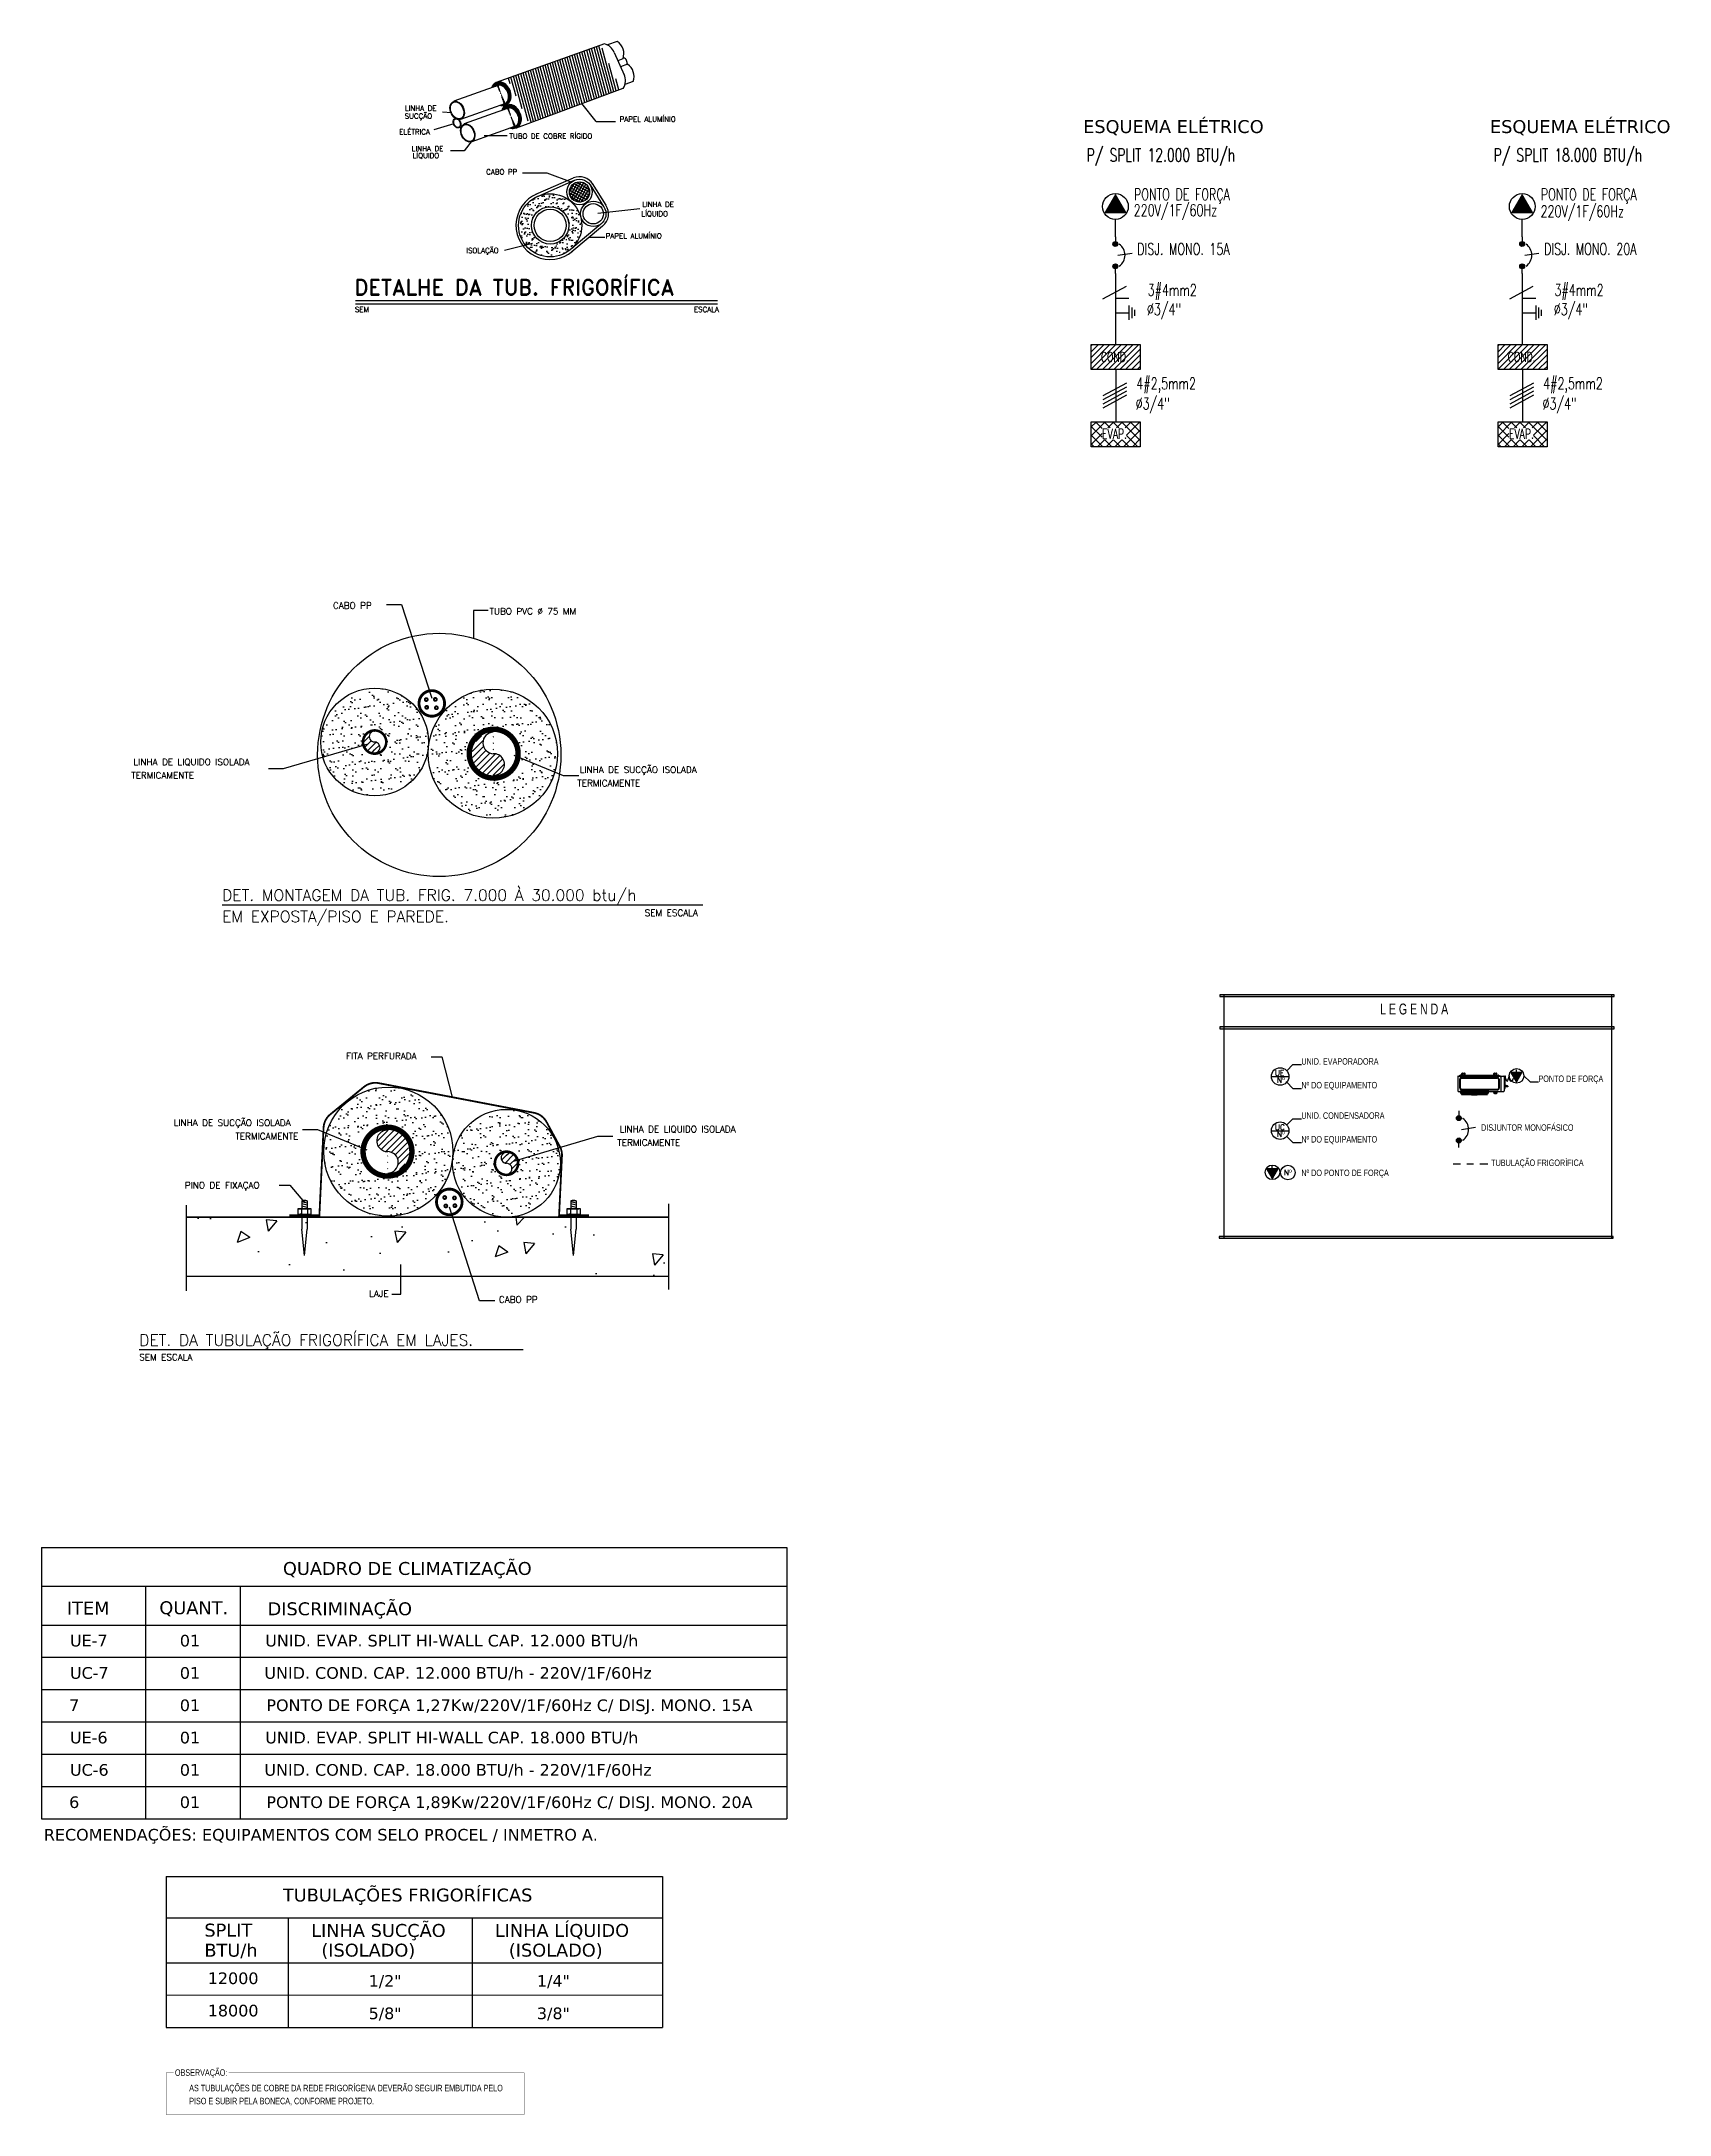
# Model space of a CAD drawing. Header units: millimetres. Extents: x 732 to 1037, y 127 to 299.
# Drawn here: x 875.04 to 900.24, y 262.26 to 294.34 of the extents above; entities that cross this region are included whole.
import ezdxf
from ezdxf.enums import TextEntityAlignment as Align

# ---------------------------------------------------------------- set-up
doc = ezdxf.new("R2010")
doc.units = ezdxf.units.MM
doc.linetypes.add('CONTINU', pattern=[0])
doc.linetypes.add('DASHDOT2', pattern=[0.5, 0.25, -0.125, 0, -0.125])
for name, color, linetype in [('AC-FRIGORÍFICA', 20, 'DASHDOT2'), ('AC-TEXTO', 2, 'Continuous'), ('AC_EQUIP', 6, 'Continuous'), ('Ar condicionados', 5, 'Continuous'), ('ARC_EQUIP', 6, 'Continuous'), ('ARC_LEGENDA', 6, 'Continuous'), ('ARC_TEXTO', 6, 'Continuous'), ('DETALHE', 2, 'Continuous'), ('ELE-PONTOS', 4, 'Continuous'), ('EQUIP', 4, 'Continuous'), ('Esq. Elétrico', 5, 'Continuous'), ('I-LIN_CHANADA', 1, 'Continuous'), ('SIMB_AR', 1, 'Continuous'), ('TEXTO', 2, 'Continuous'), ('TEXTO_AR', 2, 'Continuous'), ('TUBOFRIG', 7, 'Continuous')]:
    doc.layers.add(name, color=color, linetype=linetype)
for name, color, linetype, lineweight in [('I-FIAÇÃO', 2, 'Continuous', 30), ('I-QC_VERMELHO', 1, 'Continuous', 20), ('I-TEXTOS', 2, 'Continuous', 25)]:
    doc.layers.add(name, color=color, linetype=linetype, lineweight=lineweight)
doc.styles.add('AMB100', font='verdana.ttf')
doc.styles.add('AMB50', font='verdana.ttf')
doc.styles.add('CELIO_COTA', font='technic_.ttf', dxfattribs={"width": 0.85})
doc.styles.add('ROMAND', font='romand', dxfattribs={"height": 0.1})
doc.styles.add('ROMANS', font='romans.shx')
doc.styles.add('XFINE', font='ROMANS.SHX', dxfattribs={"width": 0.8})
pattern_1 = [(37.5, (684.23254, 247.90122), (-0.00700146, 0.21415887), [0, -0.16894201, 0, -0.1889483, 0, -0.18061235]), (7.5, (684.23254, 247.90122), (0.1967037, 0.3136704), [0, -0.09113977, 0, -0.1522701, 0, -0.05835168]), (327.5, (684.09583, 247.90122), (0.3461246, 0.00062898), [0, -0.05557303, 0, -0.2000629, 0, -0.26119324]), (317.5, (684.09583, 247.90122), (0.33411913, 0.0975502), [0, -0.02778651, 0, -0.13115235, 0, -0.15004718])]
pattern_2 = [(217.5, (1078.20095, 312.57789), (0.00700146, -0.21415887), [0, -0.16894201, 0, -0.1889483, 0, -0.18061235]), (187.5, (1078.20095, 312.5779), (-0.1967037, -0.3136704), [0, -0.09113977, 0, -0.1522701, 0, -0.05835168]), (147.5, (1078.33766, 312.57789), (-0.3461246, -0.00062898), [0, -0.05557303, 0, -0.2000629, 0, -0.26119324]), (137.5, (1078.33766, 312.5779), (-0.33411913, -0.0975502), [0, -0.02778651, 0, -0.13115235, 0, -0.15004718])]

msp = doc.modelspace()

# ---------------------------------------------------------------- texts
at = {"layer": 'AC-TEXTO', "linetype": 'Continuous', "style": 'ROMANS'}
for s, p in [('SUCÇÃO', (880.661, 293.147)), ('LINHA DE ', (880.664, 293.268)), ('ELÉTRICA', (880.576, 292.902)), ('TUBO DE COBRE RÍGIDO', (882.282, 292.837)), ('PAPEL ALUMÍNIO', (883.988, 293.099)), ('LINHA DE', (880.77, 292.643)), (' LÍQUIDO', (880.729, 292.535)), ('CABO PP', (881.923, 292.283)), (' LÍQUIDO', (884.27, 291.634)), ('LINHA DE', (884.338, 291.78)), ('PAPEL ALUMÍNIO', (883.772, 291.291)), ('ISOLAÇÃO', (881.614, 291.065))]:
    msp.add_text(s, height=0.08, dxfattribs=at).set_placement(p)
at = {"layer": 'AC-TEXTO'}
for s, height, style, p in [('DETALHE DA TUB. FRIGORÍFICA', 0.24, 'ROMAND', (879.883, 290.417)), ('SEM ', 0.08, 'ROMANS', (879.892, 290.154))]:
    msp.add_text(s, height=height, dxfattribs=dict(at, style=style)).set_placement(p)
at = {"layer": 'AC-TEXTO', "style": 'ROMANS'}
msp.add_text('ESCALA', height=0.08, dxfattribs=at).set_placement((885.526, 290.154), align=Align.RIGHT)
at = {"layer": 'ARC_TEXTO', "color": 7, "style": 'ROMANS'}
for s, p in [('DET. MONTAGEM DA TUB. FRIG. 7.000 À 30.000 btu/h', (877.836, 281.042)), ('EM EXPOSTA/PISO E PAREDE.', (877.836, 280.711)), ('DET. DA TUBULAÇÃO FRIGORÍFICA EM LAJES.', (876.553, 274.156))]:
    msp.add_text(s, height=0.175, rotation=359.9998, dxfattribs=at).set_placement(p)
at = {"layer": 'ARC_TEXTO', "color": 6, "style": 'ROMANS'}
for p in [(884.377, 280.806), (876.553, 273.928)]:
    msp.add_text('SEM ESCALA', height=0.1, rotation=359.9998, dxfattribs=at).set_placement(p)
at = {"layer": 'I-TEXTOS', "color": 4, "linetype": 'Continuous', "style": 'AMB50'}
for p in [(891.162, 292.924), (897.459, 292.924)]:
    msp.add_text('ESQUEMA ELÉTRICO', height=0.2, dxfattribs=at).set_placement(p)
at = {"layer": 'I-TEXTOS', "color": 2, "linetype": 'Continuous', "style": 'XFINE', "width": 0.7}
for s, height, p in [('P/ SPLIT 12.000 BTU/h', 0.2, (891.217, 292.483)), ('PONTO DE FORÇA', 0.18, (891.949, 291.884)), ('PONTO DE FORÇA', 0.18, (898.246, 291.884)), ('220V/1F/60Hz', 0.18, (891.945, 291.64)), ('220V/1F/60Hz', 0.18, (898.243, 291.623)), ('DISJ. MONO. 15A', 0.18, (892, 291.039)), ('DISJ. MONO. 20A', 0.18, (898.297, 291.039)), ('3#4mm2', 0.18, (892.161, 290.404)), ('3#4mm2', 0.18, (898.458, 290.404)), ('%%c3/4"', 0.18, (892.15, 290.106)), ('%%c3/4"', 0.18, (898.447, 290.106)), ('4#2,5mm2', 0.18, (891.986, 288.959)), ('4#2,5mm2', 0.18, (898.283, 288.959)), ('%%c3/4"', 0.18, (891.975, 288.647)), ('%%c3/4"', 0.18, (898.272, 288.647))]:
    msp.add_text(s, height=height, dxfattribs=at).set_placement(p)
at = {"layer": 'I-TEXTOS', "linetype": 'Continuous', "style": 'XFINE', "width": 0.7}
msp.add_text('P/ SPLIT 18.000 BTU/h', height=0.2, dxfattribs=at).set_placement((897.514, 292.483))
at = {"layer": 'I-TEXTOS', "color": 2, "style": 'XFINE', "width": 0.7}
for s, p in [('COND.', (891.437, 289.385)), ('COND.', (897.734, 289.385)), ('EVAP.', (891.455, 288.194)), ('EVAP.', (897.752, 288.194))]:
    msp.add_text(s, height=0.15, dxfattribs=at).set_placement(p)
at = {"layer": 'I-TEXTOS', "color": 2, "style": 'CELIO_COTA', "width": 0.85}
msp.add_text('L E G E N D A', height=0.168, rotation=359.9993, dxfattribs=at).set_placement((896.286, 279.283, 31.971), align=Align.CENTER)
for s, p in [('UNID. EVAPORADORA', (894.54, 278.506)), ('Nº DO EQUIPAMENTO', (894.54, 278.139)), ('PONTO DE FORÇA', (898.21, 278.238)), ('UNID. CONDENSADORA', (894.54, 277.668)), ('DISJUNTOR MONOFÁSICO', (897.322, 277.482, -13.171)), ('Nº DO EQUIPAMENTO', (894.54, 277.301)), ('Nº DO PONTO DE FORÇA', (894.54, 276.782)), ('TUBULAÇÃO FRIGORÍFICA', (897.478, 276.938)), ('OBSERVAÇÃO:', (877.105, 262.857)), ('AS TUBULAÇÕES DE COBRE DA REDE FRIGORÍGENA DEVERÃO SEGUIR EMBUTIDA PELO', (877.326, 262.618)), ('PISO E SUBIR PELA BONECA, CONFORME PROJETO.', (877.326, 262.417))]:
    msp.add_text(s, height=0.1, rotation=359.9993, dxfattribs=at).set_placement(p)
at = {"layer": 'I-TEXTOS', "color": 2, "style": 'ROMANS'}
for s, p in [('UE', (894.129, 278.334)), ('Nº', (894.161, 278.227)), ('UC', (894.129, 277.495)), ('Nº', (894.161, 277.388)), ('Nº', (894.271, 276.795))]:
    msp.add_text(s, height=0.085, rotation=359.9993, dxfattribs=at).set_placement(p)
at = {"layer": 'I-TEXTOS', "color": 4, "style": 'AMB50'}
for s, p in [('QUADRO DE CLIMATIZAÇÃO', (880.702, 270.609)), ('ITEM', (875.763, 269.995)), ('QUANT.', (877.396, 270.001)), ('DISCRIMINAÇÃO', (879.657, 269.985))]:
    msp.add_text(s, height=0.2, dxfattribs=at).set_placement(p, align=Align.CENTER)
for s, p in [('TUBULAÇÕES FRIGORÍFICAS', (878.776, 265.555)), ('SPLIT', (877.561, 265.012)), ('LINHA SUCÇÃO', (879.214, 265.007)), ('LINHA LÍQUIDO', (882.056, 265.007)), ('BTU/h', (877.561, 264.701)), ('(ISOLADO)', (879.372, 264.702)), ('(ISOLADO)', (882.273, 264.702))]:
    msp.add_text(s, height=0.2, dxfattribs=at).set_placement(p)
at = {"layer": 'TEXTO', "color": 2, "style": 'ROMANS'}
for s, height, p in [('CABO PP', 0.1, (879.551, 285.562)), ('TUBO PVC %%C 75 MM', 0.09999, (881.974, 285.473)), (' TERMICAMENTE', 0.09999, (876.36, 282.933)), ('LINHA DE LIQUIDO ISOLADA  ', 0.09999, (876.464, 283.141)), ('LINHA DE SUCÇÃO ISOLADA  ', 0.09999, (883.369, 283.021)), (' TERMICAMENTE', 0.09999, (883.265, 282.813)), ('FITA PERFURADA', 0.09999, (879.753, 278.59)), ('LINHA DE SUCÇÃO ISOLADA  ', 0.09999, (877.084, 277.557)), ('LINHA DE LIQUIDO ISOLADA  ', 0.09999, (883.988, 277.458)), (' TERMICAMENTE', 0.09999, (877.973, 277.349)), (' TERMICAMENTE', 0.09999, (883.884, 277.25)), ('PINO DE FIXAÇAO', 0.09999, (877.258, 276.59)), ('LAJE', 0.1, (880.112, 274.911)), ('CABO PP', 0.1, (882.12, 274.821))]:
    msp.add_text(s, height=height, dxfattribs=at).set_placement(p)
at = {"layer": 'TEXTO_AR', "style": 'AMB100'}
for s, p in [('UE-7', (875.771, 269.502)), ('01', (877.338, 269.502)), ('UNID. EVAP. SPLIT HI-WALL CAP. 12.000 BTU/h ', (881.429, 269.502)), ('UC-7', (875.779, 269.002)), ('01', (877.338, 269.002)), ('UNID. COND. CAP. 12.000 BTU/h - 220V/1F/60Hz', (881.487, 269.002)), ('7', (875.546, 268.502)), ('01', (877.338, 268.502)), ('PONTO DE FORÇA 1,27Kw/220V/1F/60Hz C/ DISJ. MONO. 15A', (882.283, 268.502)), ('UE-6', (875.771, 268.002)), ('01', (877.338, 268.002)), ('UNID. EVAP. SPLIT HI-WALL CAP. 18.000 BTU/h ', (881.429, 268.002)), ('UC-6', (875.779, 267.502)), ('01', (877.338, 267.502)), ('UNID. COND. CAP. 18.000 BTU/h - 220V/1F/60Hz', (881.487, 267.502)), ('6', (875.546, 267.002)), ('01', (877.338, 267.002)), ('PONTO DE FORÇA 1,89Kw/220V/1F/60Hz C/ DISJ. MONO. 20A', (882.283, 267.002))]:
    msp.add_text(s, height=0.18, dxfattribs=at).set_placement(p, align=Align.CENTER)
for s, p in [('RECOMENDAÇÕES: EQUIPAMENTOS COM SELO PROCEL / INMETRO A.', (875.076, 266.498)), ('12000', (877.613, 264.277)), ('1/2"', (880.103, 264.235)), ('1/4"', (882.708, 264.235)), ('18000', (877.613, 263.777)), ('5/8"', (880.103, 263.734)), ('3/8"', (882.708, 263.734))]:
    msp.add_text(s, height=0.18, dxfattribs=at).set_placement(p)

# ---------------------------------------------------------------- blocks, each defined once
blk = doc.blocks.new('*X32')
at = {"color": 0}
for p, q in [((235.658, 277.271), (235.694, 277.307)), ((235.658, 277.289), (235.676, 277.307)), ((235.664, 277.259), (235.705, 277.301)), ((235.674, 277.252), (235.713, 277.291)), ((235.69, 277.25), (235.715, 277.275)), ((235.924, 277.272), (235.959, 277.308)), ((235.926, 277.292), (235.94, 277.305)), ((235.93, 277.26), (235.971, 277.302)), ((235.94, 277.252), (235.979, 277.292)), ((235.955, 277.25), (235.982, 277.277))]:
    blk.add_line(p, q, dxfattribs=at)
blk = doc.blocks.new('_DatumBlank')
at = {"color": 0, "linetype": 'ByBlock', "lineweight": -2}
for p, q in [((0, 0.58), (-1, 0)), ((-1, 0), (0, -0.58)), ((0, -0.58), (0, 0.58))]:
    blk.add_line(p, q, dxfattribs=at)
blk = doc.blocks.new('*X34')
at = {"color": 0}
for p, q in [((235.658, 277.271), (235.694, 277.307)), ((235.658, 277.289), (235.676, 277.307)), ((235.664, 277.259), (235.705, 277.301)), ((235.674, 277.252), (235.713, 277.291)), ((235.69, 277.25), (235.715, 277.275)), ((235.924, 277.272), (235.959, 277.308)), ((235.926, 277.292), (235.94, 277.305)), ((235.93, 277.26), (235.971, 277.302)), ((235.94, 277.252), (235.979, 277.292)), ((235.955, 277.25), (235.982, 277.277))]:
    blk.add_line(p, q, dxfattribs=at)
blk = doc.blocks.new('ta7')
for p, q in [((-0.006, 0.165), (-0.074, 0.049)), ((-0.067, 0.037), (0.067, 0.037)), ((0, 0.037), (0, 0)), ((0.074, 0.049), (0.006, 0.165))]:
    blk.add_line(p, q)
for centre, start, end in [((-0.067, 0.045), 150, 270), ((0, 0.161), 30, 150), ((0.067, 0.045), 270, 30)]:
    blk.add_arc(centre, 0.0075, start, end)
blk = doc.blocks.new('C7')
at = {"layer": 'ELE-PONTOS'}
blk.add_hatch(color=4, dxfattribs=at).paths.add_polyline_path([(0.59, 0.325, 0.57735), (0.583, 0.338), (0.438, 0.338, 1), (0.438, 0.321, -0.267949), (0.431, 0.325), (0.503, 0.2, 0.57735), (0.517, 0.2)])
at = {"color": 155}
for p, q in [((-0.368, 0.092), (-0.368, 0.233)), ((-0.359, 0.092), (-0.359, 0.233)), ((-0.34, 0.26), (0.213, 0.26)), ((-0.34, 0.251), (0.213, 0.251)), ((0.213, 0.074), (-0.34, 0.074)), ((0.213, 0.065), (-0.34, 0.065)), ((0.232, 0.233), (0.232, 0.092)), ((0.242, 0.233), (0.242, 0.092))]:
    blk.add_line(p, q, dxfattribs=at)
at = {"color": 155, "linetype": 'CONTINU', "ltscale": 0.1}
for p, q in [((0.084, 0.042), (-0.366, 0.042)), ((0.084, 0.042), (-0.366, 0.042)), ((0.084, 0.042), (-0.366, 0.042)), ((0.084, 0.042), (-0.366, 0.042)), ((-0.361, 0.035), (-0.364, 0.042)), ((0.079, 0.033), (-0.362, 0.033)), ((0.079, 0.033), (-0.362, 0.033)), ((0.079, 0.033), (-0.362, 0.033)), ((-0.361, 0.042), (-0.358, 0.035)), ((-0.356, 0.025), (-0.36, 0.033)), ((-0.357, 0.033), (-0.353, 0.025)), ((0.074, 0.024), (-0.357, 0.024)), ((0.074, 0.024), (-0.357, 0.024)), ((0.074, 0.024), (-0.357, 0.024)), ((0.074, 0.024), (-0.357, 0.024)), ((-0.351, 0.016), (-0.355, 0.024)), ((-0.352, 0.024), (-0.348, 0.016)), ((0.07, 0.014), (-0.352, 0.014)), ((0.07, 0.014), (-0.352, 0.014)), ((0.07, 0.014), (-0.352, 0.014)), ((-0.346, 0.007), (-0.35, 0.014)), ((0.065, 0.005), (-0.348, 0.005)), ((0.065, 0.005), (-0.348, 0.005)), ((0.065, 0.005), (-0.348, 0.005)), ((0.065, 0.005), (-0.348, 0.005)), ((-0.347, 0.014), (-0.343, 0.007)), ((-0.342, -0.001), (-0.345, 0.005)), ((-0.342, 0.005), (-0.34, 0)), ((-0.282, -0.001), (-0.297, 0.042)), ((-0.294, 0.042), (-0.279, 0)), ((-0.139, -0.001), (-0.139, 0.042)), ((-0.136, 0.042), (-0.137, -0.001)), ((0.002, 0), (0.017, 0.042)), ((0.02, 0.042), (0.004, -0.001)), ((0.057, 0), (0.06, 0.005)), ((0.063, 0.005), (0.06, -0.001)), ((0.061, 0.007), (0.065, 0.014)), ((0.067, 0.014), (0.064, 0.007)), ((0.065, 0.016), (0.069, 0.024)), ((0.072, 0.024), (0.068, 0.016)), ((0.07, 0.025), (0.074, 0.033)), ((0.077, 0.033), (0.073, 0.025)), ((0.075, 0.035), (0.079, 0.042)), ((0.082, 0.042), (0.078, 0.035)), ((-0.342, -0.004), (0.06, -0.004)), ((-0.342, -0.004), (0.06, -0.004)), ((-0.342, -0.004), (0.06, -0.004)), ((-0.342, -0.004), (0.06, -0.004)), ((0.06, -0.006), (-0.342, -0.006)), ((0.06, -0.006), (-0.342, -0.006)), ((0.06, -0.006), (-0.342, -0.006)), ((0.06, -0.006), (-0.342, -0.006)), ((-0.337, -0.002), (-0.282, -0.002)), ((-0.278, -0.002), (-0.166, -0.002)), ((-0.185, -0.007), (-0.185, -0.006)), ((-0.185, -0.007), (-0.185, -0.006)), ((-0.185, -0.007), (-0.185, -0.006)), ((-0.185, -0.007), (-0.185, -0.006)), ((-0.098, -0.007), (-0.185, -0.007)), ((-0.185, -0.007), (-0.172, -0.007)), ((-0.185, -0.007), (-0.098, -0.007)), ((-0.172, -0.007), (-0.098, -0.007)), ((-0.166, -0.002), (-0.159, -0.002)), ((-0.124, -0.002), (-0.116, -0.002)), ((-0.116, -0.002), (0, -0.002)), ((-0.11, -0.007), (-0.098, -0.007)), ((-0.098, -0.006), (-0.098, -0.007)), ((-0.098, -0.006), (-0.098, -0.007)), ((-0.098, -0.006), (-0.098, -0.007)), ((-0.098, -0.006), (-0.098, -0.007)), ((0.004, -0.002), (0.055, -0.002))]:
    blk.add_line(p, q, dxfattribs=at)
at = {"color": 155, "linetype": 'CONTINU', "ltscale": 0.1, "flags": 128}
for points in [[(-0.341, -0.001), (-0.341, -0.001), (-0.342, -0.001), (-0.342, -0.001), (-0.342, -0.001), (-0.342, -0.001)], [(-0.34, 0), (-0.34, 0), (-0.34, 0), (-0.341, -0.001), (-0.341, -0.001)], [(-0.337, -0.002), (-0.337, -0.002), (-0.337, -0.002), (-0.337, -0.003), (-0.337, -0.003)], [(-0.337, -0.003), (-0.337, -0.004), (-0.337, -0.004), (-0.337, -0.004), (-0.337, -0.004)], [(-0.281, -0.001), (-0.282, -0.001), (-0.282, -0.001)], [(-0.279, 0), (-0.279, 0), (-0.279, -0.001), (-0.28, -0.001), (-0.28, -0.001), (-0.281, -0.001), (-0.281, -0.001), (-0.281, -0.001)], [(-0.278, -0.002), (-0.278, -0.002), (-0.278, -0.002), (-0.277, -0.003), (-0.277, -0.003), (-0.277, -0.004), (-0.278, -0.004), (-0.278, -0.004), (-0.278, -0.004)], [(-0.166, -0.002), (-0.165, -0.002), (-0.165, -0.002), (-0.165, -0.003), (-0.165, -0.003), (-0.165, -0.004), (-0.165, -0.004), (-0.165, -0.004), (-0.166, -0.004)], [(-0.159, -0.002), (-0.159, -0.002), (-0.159, -0.002), (-0.159, -0.003), (-0.159, -0.003)], [(-0.159, -0.003), (-0.159, -0.004), (-0.159, -0.004), (-0.159, -0.004), (-0.159, -0.004)], [(-0.137, -0.001), (-0.137, -0.001), (-0.137, -0.001), (-0.137, -0.001), (-0.138, -0.001), (-0.138, -0.001), (-0.139, -0.001), (-0.139, -0.001), (-0.139, -0.001), (-0.139, -0.001)], [(-0.139, -0.003), (-0.139, -0.003), (-0.139, -0.003), (-0.139, -0.003), (-0.139, -0.002), (-0.139, -0.001), (-0.139, -0.001)], [(-0.138, -0.004), (-0.138, -0.004), (-0.138, -0.004), (-0.139, -0.004), (-0.139, -0.004), (-0.139, -0.003), (-0.139, -0.003)], [(-0.137, -0.001), (-0.137, -0.001), (-0.137, -0.002), (-0.137, -0.003), (-0.137, -0.003), (-0.137, -0.003), (-0.137, -0.003), (-0.137, -0.004), (-0.137, -0.004), (-0.137, -0.004), (-0.138, -0.004)], [(-0.124, -0.003), (-0.124, -0.004), (-0.124, -0.004), (-0.124, -0.004), (-0.124, -0.004), (-0.124, -0.004), (-0.124, -0.004), (-0.124, -0.004), (-0.124, -0.003), (-0.124, -0.003), (-0.124, -0.002), (-0.124, -0.002), (-0.124, -0.002), (-0.124, -0.002), (-0.124, -0.002), (-0.124, -0.003), (-0.124, -0.003)], [(-0.116, -0.004), (-0.117, -0.004), (-0.117, -0.004), (-0.117, -0.004), (-0.117, -0.003), (-0.117, -0.003), (-0.117, -0.002), (-0.117, -0.002), (-0.116, -0.002)], [(0, -0.004), (0, -0.004), (0, -0.004), (0, -0.004), (0, -0.003), (0, -0.003), (0, -0.002), (0, -0.002), (0, -0.002), (0, -0.002)], [(0.004, -0.001), (0.003, -0.001), (0.003, -0.001), (0.002, -0.001), (0.002, -0.001), (0.002, -0.001), (0.002, 0), (0.002, 0)], [(0.004, -0.001), (0.004, -0.001), (0.004, -0.001)], [(0.055, -0.004), (0.055, -0.004), (0.055, -0.004), (0.055, -0.004), (0.055, -0.003), (0.055, -0.003), (0.055, -0.002), (0.055, -0.002), (0.055, -0.002), (0.055, -0.002)], [(0.06, -0.001), (0.059, -0.001), (0.059, -0.001), (0.059, -0.001), (0.058, -0.001), (0.058, -0.001), (0.058, 0), (0.057, 0), (0.057, 0), (0.057, 0)]]:
    blk.add_lwpolyline(points, dxfattribs=at)
at = {"color": 155, "linetype": 'CONTINU', "ltscale": 0.1}
for centre, radius, start, end in [((-0.362, 0.034), 0.000874, 90, 270), ((-0.362, 0.034), 0.000874, 90, 270), ((-0.362, 0.034), 0.000874, 90, 270), ((-0.362, 0.034), 0.000874, 90, 270), ((-0.357, 0.025), 0.000874, 90, 270), ((-0.357, 0.025), 0.000874, 90, 270), ((-0.357, 0.025), 0.000874, 90, 270), ((-0.357, 0.025), 0.000874, 90, 270), ((-0.352, 0.015), 0.000874, 90, 270), ((-0.352, 0.015), 0.000874, 90, 270), ((-0.352, 0.015), 0.000874, 90, 270), ((-0.352, 0.015), 0.000874, 90, 270), ((-0.348, 0.006), 0.000874, 90, 270), ((-0.348, 0.006), 0.000874, 90, 270), ((-0.348, 0.006), 0.000874, 90, 270), ((-0.348, 0.006), 0.000874, 90, 270), ((0.065, 0.006), 0.000874, 270, 90), ((0.065, 0.006), 0.000874, 270, 90), ((0.065, 0.006), 0.000874, 270, 90), ((0.065, 0.006), 0.000874, 270, 90), ((0.065, 0.006), 0.000874, 270, 90), ((0.065, 0.006), 0.000874, 270, 90), ((0.065, 0.006), 0.000874, 270, 90), ((0.065, 0.006), 0.000874, 270, 90), ((0.07, 0.015), 0.000874, 270, 90), ((0.07, 0.015), 0.000874, 270, 90), ((0.07, 0.015), 0.000874, 270, 90), ((0.07, 0.015), 0.000874, 270, 90), ((0.074, 0.025), 0.000874, 270, 90), ((0.074, 0.025), 0.000874, 270, 90), ((0.074, 0.025), 0.000874, 270, 90), ((0.074, 0.025), 0.000874, 270, 90), ((0.079, 0.034), 0.000874, 270, 90), ((0.079, 0.034), 0.000874, 270, 90), ((0.079, 0.034), 0.000874, 270, 90), ((0.079, 0.034), 0.000874, 270, 90), ((-0.342, -0.005), 0.000874, 90, 270), ((-0.342, -0.005), 0.000874, 90, 270), ((-0.342, -0.005), 0.000874, 90, 270), ((-0.342, -0.005), 0.000874, 90, 270), ((-0.337, 0.001), 0.00524, 206.8648, 269.9985), ((-0.337, 0.001), 0.00262, 206.8634, 269.9967), ((-0.278, 0), 0.00411, 195.0015, 265.8756), ((-0.278, 0), 0.00145, 185.7111, 260.5447), ((0, 0), 0.00178, 284.1481, 345.9995), ((0, 0), 0.00413, 273.116, 344.5193), ((0.055, 0.001), 0.00262, 270.0022, 333.1377), ((0.055, 0.001), 0.00524, 270.0012, 333.1355), ((0.06, -0.005), 0.000874, 270, 90), ((0.06, -0.005), 0.000874, 270, 90), ((0.06, -0.005), 0.000874, 270, 90), ((0.06, -0.005), 0.000874, 270, 90)]:
    blk.add_arc(centre, radius, start, end, dxfattribs=at)
at = {"color": 155}
for centre, major_axis, start_param, end_param in [((-0.34, 0.233), (0.0284, 0), 1.570796, 3.141593), ((-0.34, 0.092), (0.0284, 0), 3.141593, 4.712389), ((-0.34, 0.233), (0.0189, 0), 1.570796, 3.141593), ((-0.34, 0.092), (0.0189, 0), 3.141593, 4.712389), ((0.213, 0.233), (0.0284, 0), 0, 1.570796), ((0.213, 0.233), (-0.0189, 0), 3.141593, 4.712389), ((0.213, 0.092), (-0.0189, 0), 1.570796, 3.141593), ((0.213, 0.092), (-0.0284, 0), 1.570796, 3.141593)]:
    blk.add_ellipse(centre, major_axis=major_axis, ratio=0.941816, start_param=start_param, end_param=end_param, dxfattribs=at)
at = {"layer": 'AC_EQUIP', "linetype": 'CONTINU'}
blk.add_circle((0.511, 0.285), 0.113, dxfattribs=at)
at = {"layer": 'ARC_EQUIP'}
for p, q in [((-0.325, 0.328), (-0.296, 0.328)), ((-0.324, 0.328), (-0.324, 0.297)), ((-0.298, 0.328), (-0.298, 0.297)), ((0.169, 0.328), (0.198, 0.328)), ((0.171, 0.328), (0.171, 0.297)), ((0.196, 0.328), (0.196, 0.297)), ((-0.397, 0.274), (-0.397, 0.051)), ((-0.388, 0.282), (0.309, 0.282)), ((-0.388, 0.042), (0.309, 0.042)), ((-0.373, 0.282), (-0.361, 0.295)), ((-0.354, 0.297), (0.226, 0.297)), ((-0.335, 0.297), (-0.335, 0.319)), ((-0.287, 0.297), (-0.287, 0.319)), ((0.16, 0.297), (0.16, 0.319)), ((0.16, 0.042), (0.16, 0.021)), ((0.169, 0.012), (0.198, 0.012)), ((0.171, 0.012), (0.171, 0.042)), ((0.196, 0.012), (0.196, 0.042)), ((0.208, 0.297), (0.208, 0.319)), ((0.208, 0.042), (0.208, 0.021)), ((0.245, 0.282), (0.233, 0.295)), ((0.27, 0.265), (0.27, 0.042)), ((0.318, 0.274), (0.318, 0.051)), ((0.318, 0.224), (0.33, 0.215)), ((0.318, 0.076), (0.33, 0.085)), ((0.331, 0.212), (0.331, 0.089)), ((0.365, 0.128), (0.331, 0.128)), ((0.365, 0.114), (0.331, 0.114)), ((0.337, 0.142), (0.334, 0.139)), ((0.334, 0.139), (0.334, 0.134)), ((0.334, 0.139), (0.349, 0.139)), ((0.334, 0.134), (0.349, 0.134)), ((0.337, 0.142), (0.346, 0.142)), ((0.337, 0.139), (0.337, 0.134)), ((0.338, 0.134), (0.338, 0.128)), ((0.343, 0.134), (0.343, 0.128)), ((0.346, 0.142), (0.349, 0.139)), ((0.346, 0.139), (0.346, 0.134)), ((0.349, 0.139), (0.349, 0.134)), ((0.365, 0.128), (0.365, 0.114)), ((0.365, 0.124), (0.367, 0.124)), ((0.365, 0.117), (0.367, 0.117)), ((0.367, 0.129), (0.367, 0.113)), ((0.372, 0.129), (0.367, 0.129)), ((0.372, 0.126), (0.367, 0.126)), ((0.372, 0.116), (0.367, 0.116)), ((0.372, 0.113), (0.367, 0.113)), ((0.372, 0.129), (0.372, 0.113)), ((0.372, 0.129), (0.376, 0.126)), ((0.376, 0.116), (0.372, 0.113)), ((0.376, 0.126), (0.376, 0.116))]:
    blk.add_line(p, q, dxfattribs=at)
for centre, major_axis, start_param, end_param in [((-0.325, 0.319), (-0.00945, 0), -1.570796, 0), ((-0.311, 0.319), (-0.00692, 0), 3.141593, 9.424778), ((-0.296, 0.319), (-0.00945, 0), 3.141593, 4.712389), ((0.169, 0.319), (-0.00945, 0), -1.570796, 0), ((0.184, 0.319), (-0.00692, 0), 3.141593, 9.424778), ((0.198, 0.319), (0.00945, 0), 0, 1.570796), ((-0.388, 0.274), (0.00945, 0), 1.570796, 3.141593), ((-0.388, 0.051), (0.00945, 0), 3.141593, 4.712389), ((-0.354, 0.289), (-0.00945, 0), -1.570796, -0.741815), ((-0.328, 0.307), (-0.00278, 0), 3.141593, 9.424778), ((-0.293, 0.307), (-0.00278, 0), 3.141593, 9.424778), ((0.166, 0.307), (-0.00278, 0), 3.141593, 9.424778), ((0.201, 0.307), (-0.00278, 0), 3.141593, 9.424778), ((0.226, 0.289), (0.00945, 0), 0.741815, 1.570796), ((0.251, 0.265), (-0.0189, 0), 3.141593, 4.712389), ((0.309, 0.274), (-0.00945, 0), 3.141593, 4.712389), ((0.309, 0.051), (-0.00945, 0), 1.570796, 3.141593), ((0.327, 0.212), (0.00473, 0), 0, 0.883883), ((0.327, 0.089), (-0.00473, 0), 2.25771, 3.141593)]:
    blk.add_ellipse(centre, major_axis=major_axis, ratio=0.941816, start_param=start_param, end_param=end_param, dxfattribs=at)
at = {"layer": 'ARC_EQUIP', "extrusion": (0, 0, -1)}
for centre, major_axis, start_param, end_param in [((0.169, 0.021), (0.00945, 0), 1.570796, 3.141593), ((0.166, 0.033), (-0.00278, 0), 3.141593, 9.424778), ((0.184, 0.021), (-0.00692, 0), 3.141593, 9.424778), ((0.201, 0.033), (-0.00278, 0), 3.141593, 9.424778), ((0.198, 0.021), (-0.00945, 0), 3.141593, 4.712389)]:
    blk.add_ellipse(centre, major_axis=major_axis, ratio=0.941816, start_param=start_param, end_param=end_param, dxfattribs=at)
at = {"layer": 'I-FIAÇÃO'}
blk.add_open_spline([(0.461, 0.246), (0.452, 0.223), (0.401, 0.148), (0.404, 0.368), (0.361, 0.112), (0.33, 0.354), (0.326, 0.229), (0.317, 0.203)], degree=3, knots=[0.0388236, 0.0388236, 0.0388236, 0.0388236, 0.0902068, 0.1807357, 0.2719171, 0.3635669, 0.439096, 0.439096, 0.439096, 0.439096], dxfattribs=at)
at = {"layer": 'ELE-PONTOS', "xscale": 1.079999999999927, "yscale": 1.080000000000154, "zscale": 1.080000000000109, "rotation": 180}
blk.add_blockref('ta7', (0.51, 0.378), dxfattribs=at)

# ---------------------------------------------------------------- hatches: boundary and pattern name
h = msp.add_hatch()
h.set_pattern_fill('AR-SAND', color=256, scale=0.111146, style=0)
h.set_pattern_definition(pattern_1)
edge = h.paths.add_edge_path()
edge.add_arc((880.196, 283.499), 0.834, 0, 360)
edge = h.paths.add_edge_path(flags=16)
edge.add_arc((880.196, 283.499), 0.18, 180, 360)
edge.add_arc((880.196, 283.499), 0.18, 0, 180)
h = msp.add_hatch()
h.set_pattern_fill('AR-SAND', color=256, scale=0.111146, style=0)
h.set_pattern_definition(pattern_1)
edge = h.paths.add_edge_path(flags=16)
edge.add_arc((882.039, 283.319), 0.378, 180, 360)
edge.add_arc((882.039, 283.319), 0.378, 0, 180)
edge = h.paths.add_edge_path()
edge.add_arc((882.026, 283.319), 1, 0, 360)
h = msp.add_hatch()
h.set_pattern_fill('ANSI31', color=1, scale=0.55573, style=0)
h.set_pattern_definition([(45, (882.88738, 183.541556), (-0.049120083, 0.049120083), [])])
edge = h.paths.add_edge_path()
edge.add_arc((882.039, 283.485), 0.167, 92.2169, 270)
edge.add_arc((882.039, 283.319), 0.333, 90, 270)
edge.add_arc((882.039, 283.152), 0.167, 267.7831, 452.2169)
h = msp.add_hatch()
h.set_pattern_fill('AR-SAND', color=256, scale=0.111146, angle=180, style=0)
h.set_pattern_definition(pattern_2)
edge = h.paths.add_edge_path(flags=16)
edge.add_arc((880.395, 277.16), 0.378, 0, 180)
edge.add_arc((880.395, 277.16), 0.378, 180, 360)
edge = h.paths.add_edge_path()
edge.add_arc((880.408, 277.16), 1, 0, 360)
h = msp.add_hatch()
h.set_pattern_fill('AR-SAND', color=256, scale=0.111146, angle=180, style=0)
h.set_pattern_definition(pattern_2)
edge = h.paths.add_edge_path()
edge.add_arc((882.237, 276.98), 0.834, 0, 360)
edge = h.paths.add_edge_path(flags=16)
edge.add_arc((882.237, 276.98), 0.18, 0, 180)
edge.add_arc((882.237, 276.98), 0.18, 180, 360)
h = msp.add_hatch()
h.set_pattern_fill('ANSI31', color=1, scale=0.55573, angle=180, style=0)
h.set_pattern_definition([(225, (879.5461, 376.93755), (0.049120083, -0.049120083), [])])
edge = h.paths.add_edge_path()
edge.add_arc((880.395, 276.994), 0.167, 272.2169, 450)
edge.add_arc((880.395, 277.16), 0.333, 270, 450)
edge.add_arc((880.395, 277.327), 0.167, 447.7831, 632.2169)
h = msp.add_hatch()
h.set_pattern_fill('AR-CONC', color=256, scale=0.277865, angle=180, style=0)
h.set_pattern_definition([(230, (879.7213, 376.7568), (-1.993016, 0.174366), [0.2084, -2.292387]), (175, (879.7213, 376.7568), (0.38554, -2.09008), [0.16672, -1.83391]), (280.4514, (879.5552, 376.7714), (-1.607476, -1.915712), [0.17711, -1.94823]), (226.1842, (879.7213, 376.201), (-2.96549, 0.45992), [0.3126, -3.43858]), (276.6356, (879.4742, 376.2394), (-2.5971, -2.70673), [0.26567, -2.92234]), (171.1842, (879.7213, 376.201), (-2.5971, -2.70674), [0.25008, -2.750865]), (201, (879.4434, 376.34), (-1.658597, 1.118738), [0.2084, -2.292387]), (146, (879.4434, 376.34), (-0.67609, -2.01494), [0.16672, -1.83391]), (251.4514, (879.3052, 376.4333), (-2.334686, -0.8962), [0.17711, -1.94823]), (217.5, (879.7213, 376.75685), (-0.033788, -0.924996), [0, -1.811681, 0, -1.861696, 0, -1.840857]), (187.5, (879.7213, 376.7568), (-0.730979, -1.095933), [0, -1.061445, 0, -1.770001, 0, -0.70161]), (147.5, (880.34095, 376.75685), (-1.4833065, 0.062672), [0, -0.694663, 0, -2.167348, 0, -2.875904]), (137.5, (880.6188, 376.7568), (-1.620471, -0.278157), [0, -0.903062, 0, -1.439341, 0, -2.042309])])
h.paths.add_polyline_path([(884.747, 276.146), (884.747, 275.23), (877.282, 275.23), (877.282, 276.146)])
at = {"layer": 'ARC_LEGENDA'}
for points in [[(893.28, 279.589), (893.28, 279.559), (899.38, 279.559), (899.38, 279.589)], [(893.28, 279.089), (893.28, 279.059), (899.38, 279.059), (899.38, 279.089)], [(893.267, 275.849), (893.267, 275.819), (899.367, 275.819), (899.367, 275.849)]]:
    msp.add_hatch(color=5, dxfattribs=at).paths.add_polyline_path(points)
at = {"layer": 'DETALHE'}
h = msp.add_hatch(dxfattribs=at)
h.set_pattern_fill('ANSI31', color=2, scale=0.320035, angle=60, style=0)
h.set_pattern_definition([(105, (822.945556, 205.26915), (-0.038641248, -0.010353891), [])])
h.paths.add_polyline_path([(883.698, 294.285), (882.253, 293.769), (882.586, 293.078), (884.001, 293.6)])
h = msp.add_hatch(dxfattribs=at)
h.set_pattern_fill('ANSI31,_O', color=256, scale=0.036004)
h.set_pattern_definition([(45, (863.356032, 305.391957), (-0.0031823276, 0.0031823276), [])])
edge = h.paths.add_edge_path()
edge.add_spline(control_points=[(882.232, 293.358), (882.283, 293.396), (882.298, 293.424), (882.312, 293.487), (882.31, 293.524), (882.279, 293.629), (882.225, 293.693), (882.149, 293.714), (882.137, 293.716), (882.078, 293.707)], knot_values=[9.471909, 9.471909, 9.471909, 9.471909, 10.012277, 10.012277, 10.628287, 10.628287, 11.860308, 11.860308, 12.075922, 12.075922, 12.075922, 12.075922], degree=3, periodic=0)
edge.add_line((882.078, 293.707), (882.075, 293.706))
edge.add_spline(control_points=[(882.075, 293.706), (882.054, 293.696), (882.037, 293.681), (882.017, 293.651), (882.011, 293.639), (882.007, 293.626)], knot_values=[6.283185, 6.283185, 6.283185, 6.283185, 6.697139, 6.697139, 6.944009, 6.944009, 6.944009, 6.944009], degree=3, periodic=0)
edge.add_line((882.007, 293.626), (882.092, 293.656))
edge.add_ellipse((882.155, 293.519), major_axis=(-0.062, 0.138), ratio=0.708361, start_angle=352.975, end_angle=360.4876, ccw=False)
edge.add_ellipse((882.155, 293.519), major_axis=(-0.062, 0.138), ratio=0.708361, start_angle=181.5657, end_angle=352.975, ccw=False)
edge.add_ellipse((882.155, 293.519), major_axis=(-0.062, 0.138), ratio=0.708361, start_angle=171.9677, end_angle=181.5657, ccw=False)
edge.add_line((882.203, 293.377), (882.14, 293.354))
edge.add_spline(control_points=[(882.14, 293.354), (882.145, 293.352), (882.151, 293.351), (882.171, 293.347), (882.187, 293.346), (882.229, 293.357), (882.23, 293.357), (882.231, 293.357), (882.232, 293.358)], knot_values=[8.849671, 8.849671, 8.849671, 8.849671, 8.952287, 8.952287, 9.23617, 9.23617, 9.23617, 9.252272, 9.252272, 9.252272, 9.252272], degree=3, periodic=0)
h = msp.add_hatch(dxfattribs=at)
h.set_pattern_fill('ANSI31,_O', color=256, scale=0.036004)
h.set_pattern_definition([(45, (863.5145957, 305.039833), (-0.0031823276, 0.0031823276), [])])
edge = h.paths.add_edge_path()
edge.add_spline(control_points=[(882.39, 293.005), (882.442, 293.044), (882.457, 293.072), (882.471, 293.135), (882.468, 293.172), (882.437, 293.277), (882.384, 293.341), (882.307, 293.362), (882.296, 293.364), (882.237, 293.355)], knot_values=[9.471909, 9.471909, 9.471909, 9.471909, 10.012277, 10.012277, 10.628287, 10.628287, 11.860308, 11.860308, 12.075922, 12.075922, 12.075922, 12.075922], degree=3, periodic=0)
edge.add_line((882.237, 293.355), (882.233, 293.353))
edge.add_spline(control_points=[(882.233, 293.353), (882.213, 293.344), (882.195, 293.329), (882.175, 293.299), (882.169, 293.287), (882.165, 293.274)], knot_values=[6.283185, 6.283185, 6.283185, 6.283185, 6.697139, 6.697139, 6.944009, 6.944009, 6.944009, 6.944009], degree=3, periodic=0)
edge.add_line((882.165, 293.274), (882.251, 293.304))
edge.add_ellipse((882.313, 293.167), major_axis=(-0.062, 0.138), ratio=0.708361, start_angle=352.975, end_angle=360.4876, ccw=False)
edge.add_ellipse((882.313, 293.167), major_axis=(-0.062, 0.138), ratio=0.708361, start_angle=181.5657, end_angle=352.975, ccw=False)
edge.add_ellipse((882.313, 293.167), major_axis=(-0.062, 0.138), ratio=0.708361, start_angle=171.9677, end_angle=181.5657, ccw=False)
edge.add_line((882.361, 293.025), (882.298, 293.002))
edge.add_spline(control_points=[(882.298, 293.002), (882.304, 293), (882.309, 292.999), (882.33, 292.995), (882.346, 292.994), (882.388, 293.004), (882.389, 293.005), (882.39, 293.005), (882.39, 293.005)], knot_values=[8.849671, 8.849671, 8.849671, 8.849671, 8.952287, 8.952287, 9.23617, 9.23617, 9.23617, 9.252272, 9.252272, 9.252272, 9.252272], degree=3, periodic=0)
h = msp.add_hatch(dxfattribs=at)
h.set_pattern_fill('AR-SAND,_O', color=1, scale=0.060007)
h.set_pattern_definition([(142.5, (897.08415, 304.36077), (0.00378, 0.11562204), [0, -0.09120995, 0, -0.10201113, 0, -0.09751064]), (172.5, (897.08415, 304.36077), (-0.1061982, 0.1693472), [0, -0.04920537, 0, -0.08220897, 0, -0.03150344]), (212.5, (897.15796, 304.36077), (-0.1868689, 0.0003396), [0, -0.03000327, 0, -0.1080118, 0, -0.1410154]), (222.5, (897.15796, 304.36077), (-0.1803873, 0.0526663), [0, -0.01500164, 0, -0.07080772, 0, -0.08100884])])
h.paths.add_polyline_path([(882.424, 291.495, 1), (883.402, 291.495, 1)])
h.paths.add_polyline_path([(883.202, 291.495, -1), (882.624, 291.495, -1)], flags=16)
h.paths.add_polyline_path([(883.162, 291.495, -1), (882.664, 291.495, -1)], flags=0)
h = msp.add_hatch(dxfattribs=at)
h.set_pattern_fill('NET,_O', color=1, scale=0.320035, angle=30)
h.set_pattern_definition([(150, (897.084154, 304.360767), (0.02000218, 0.034644795), []), (60, (897.084154, 304.360767), (0.034644795, -0.02000218), [])])
h.paths.add_polyline_path([(883.525, 292.012, 1), (883.21, 292.012, 1)])
at = {"layer": 'ELE-PONTOS'}
msp.add_hatch(color=4, dxfattribs=at).paths.add_polyline_path([(894.17, 276.88, 0.57735), (894.163, 276.893), (894.018, 276.893, 1), (894.018, 276.876, -0.267949), (894.011, 276.88), (894.083, 276.755, 0.57735), (894.097, 276.755)])
at = {"layer": 'Esq. Elétrico', "linetype": 'CONTINU'}
for points in [[(891.82, 291.695), (891.662, 291.969), (891.505, 291.695)], [(898.117, 291.695), (897.959, 291.969), (897.801, 291.695)]]:
    msp.add_hatch(color=4, dxfattribs=at).paths.add_polyline_path(points)
at = {"layer": 'Esq. Elétrico', "ltscale": 0.8}
h = msp.add_hatch(dxfattribs=at)
h.set_pattern_fill('ANSI31', color=9, scale=0.02, style=0)
h.set_pattern_definition([(45, (-424.41337, -290.4097), (-0.0449012806, 0.0449012806), [])])
h.paths.add_polyline_path([(892.047, 289.649), (891.288, 289.649), (891.288, 289.262), (892.047, 289.262)])
h.paths.add_polyline_path([(891.415, 289.347), (891.935, 289.347), (891.935, 289.572), (891.415, 289.572)], flags=24)
h = msp.add_hatch(dxfattribs=at)
h.set_pattern_fill('ANSI31', color=9, scale=0.02, style=0)
h.set_pattern_definition([(45, (-418.11641, -290.4097), (-0.0449012806, 0.0449012806), [])])
h.paths.add_polyline_path([(898.344, 289.649), (897.585, 289.649), (897.585, 289.262), (898.344, 289.262)])
h.paths.add_polyline_path([(897.712, 289.347), (898.232, 289.347), (898.232, 289.572), (897.712, 289.572)], flags=24)
h = msp.add_hatch(dxfattribs=at)
h.set_pattern_fill('ANSI37', color=9, scale=0.03, style=0)
h.set_pattern_definition([(45, (431.00962, 105.45182), (-0.06735192, 0.06735192), []), (135, (431.00962, 105.45182), (-0.06735192, -0.06735192), [])])
h.paths.add_polyline_path([(891.509, 288.202), (891.856, 288.202), (891.856, 288.352), (891.509, 288.352)], flags=24)
h.paths.add_polyline_path([(892.047, 288.455), (891.288, 288.455), (891.288, 288.068), (892.047, 288.068)])
h.paths.add_polyline_path([(891.455, 288.175), (891.455, 288.362), (891.835, 288.362), (891.835, 288.175)])
h = msp.add_hatch(dxfattribs=at)
h.set_pattern_fill('ANSI37', color=9, scale=0.03, style=0)
h.set_pattern_definition([(45, (437.306575, 105.45182), (-0.06735192, 0.06735192), []), (135, (437.306575, 105.45182), (-0.06735192, -0.06735192), [])])
h.paths.add_polyline_path([(897.806, 288.202), (898.152, 288.202), (898.152, 288.352), (897.806, 288.352)], flags=24)
h.paths.add_polyline_path([(898.344, 288.455), (897.585, 288.455), (897.585, 288.068), (898.344, 288.068)])
h.paths.add_polyline_path([(897.751, 288.175), (897.751, 288.362), (898.132, 288.362), (898.132, 288.175)])
at = {"layer": 'TUBOFRIG', "linetype": 'Continuous'}
h = msp.add_hatch(dxfattribs=at)
h.set_pattern_fill('ANSI31', color=1, scale=0.55573, style=0)
h.set_pattern_definition([(45, (882.71217, 183.72226), (-0.049120083, 0.049120083), [])])
edge = h.paths.add_edge_path()
edge.add_arc((880.196, 283.583), 0.0834, 89.9409, 270)
edge.add_arc((880.196, 283.416), 0.0834, -90.0591, 90, ccw=False)
edge.add_arc((880.196, 283.499), 0.167, 89.9705, 269.9705, ccw=False)
h = msp.add_hatch(dxfattribs=at)
h.set_pattern_fill('ANSI31', color=1, scale=0.55573, angle=180, style=0)
h.set_pattern_definition([(225, (879.72131, 376.75685), (0.049120083, -0.049120083), [])])
edge = h.paths.add_edge_path()
edge.add_arc((882.237, 276.896), 0.0834, 269.9409, 450)
edge.add_arc((882.237, 277.063), 0.0834, 89.9409, 270, ccw=False)
edge.add_arc((882.237, 276.98), 0.167, 269.9705, 449.9705, ccw=False)

# ---------------------------------------------------------------- linework, layer by layer
for p, q in [((877.282, 275.006), (877.282, 276.332)), ((884.747, 276.351), (884.747, 275.025)), ((884.747, 276.146), (877.282, 276.146)), ((877.282, 276.146), (884.747, 276.146)), ((884.747, 275.23), (877.282, 275.23)), ((884.747, 275.23), (877.282, 275.23))]:
    msp.add_line(p, q)
at = {"color": 7}
msp.add_line((879.354, 276.16), (878.878, 276.16), dxfattribs=at)
at = {"color": 8}
for points, const_width in [([(880.883, 284.097, 1), (881.279, 284.097, 1)], 0.044), ([(880.973, 284.156, 1), (881.017, 284.156, 1)], 0.0296), ([(880.98, 284.036, 1), (881.024, 284.036, 1)], 0.0296), ([(881.113, 284.159, 1), (881.158, 284.159, 1)], 0.0296), ([(881.13, 284.029, 1), (881.174, 284.029, 1)], 0.0296), ([(880.016, 283.499, 1), (880.376, 283.499, 1)], 0.04), ([(881.661, 283.319, 1), (882.417, 283.319, 1)], 0.084), ([(880.773, 277.16, 1), (880.017, 277.16, 1)], 0.084), ([(882.417, 276.98, 1), (882.057, 276.98, 1)], 0.04), ([(881.55, 276.382, 1), (881.154, 276.382, 1)], 0.044), ([(881.304, 276.45, 1), (881.259, 276.45, 1)], 0.0296), ([(881.32, 276.32, 1), (881.276, 276.32, 1)], 0.0296), ([(881.454, 276.444, 1), (881.41, 276.444, 1)], 0.0296), ([(881.461, 276.323, 1), (881.416, 276.323, 1)], 0.0296)]:
    msp.add_lwpolyline(points, format="xyb", close=True, dxfattribs=dict(at, const_width=const_width))
at = {"color": 2, "const_width": 0.0278}
msp.add_lwpolyline([(878.878, 276.174), (879.341, 276.174), (879.406, 277.533, -0.212499), (879.508, 277.735), (880.031, 278.162, -0.221948), (880.259, 278.22), (882.664, 277.761, -0.224573), (882.856, 277.621), (883.062, 277.241, -0.137556), (883.096, 277.095), (883.051, 276.174), (883.513, 276.174)], format="xyb", dxfattribs=at)
msp.add_circle((881.196, 283.3), 1.882)
at = {"color": 4}
for centre, radius in [((880.196, 283.499), 0.834), ((882.026, 283.319), 1), ((880.408, 277.16), 1), ((882.237, 276.98), 0.834)]:
    msp.add_circle(centre, radius, dxfattribs=at)
at = {"color": 2}
for centre in [(879.11, 276.315), (883.276, 276.315)]:
    msp.add_arc(centre, 0.0911, 62.7623, 117.2377, dxfattribs=at)
at = {"layer": 'AC-FRIGORÍFICA', "ltscale": 0.5}
msp.add_line((897.427, 276.964), (896.888, 276.964), dxfattribs=at)
at = {"layer": 'AC-TEXTO'}
for p, q in [((879.902, 290.333), (885.504, 290.333)), ((879.902, 290.283), (885.504, 290.283))]:
    msp.add_line(p, q, dxfattribs=at)
at = {"layer": 'AC_EQUIP', "linetype": 'CONTINU'}
msp.add_circle((894.092, 276.84), 0.113, dxfattribs=at)
at = {"layer": 'Ar condicionados', "color": 4}
for p, q in [((875.039, 271.034), (886.578, 271.034)), ((875.039, 271.034), (875.039, 266.834)), ((886.578, 271.034), (886.578, 266.834)), ((875.039, 270.434), (886.578, 270.434)), ((876.65, 270.434), (876.65, 266.834)), ((878.115, 270.434), (878.115, 266.834)), ((875.039, 269.834), (886.578, 269.834)), ((875.039, 269.834), (886.578, 269.834)), ((875.039, 269.834), (886.578, 269.834)), ((875.039, 266.834), (886.578, 266.834)), ((876.967, 265.94), (884.65, 265.94)), ((876.967, 265.94), (876.967, 263.604)), ((884.65, 265.94), (884.65, 263.604)), ((876.967, 265.303), (884.65, 265.303)), ((878.86, 265.303), (878.86, 263.604)), ((881.708, 265.303), (881.708, 263.604)), ((876.967, 264.604), (884.65, 264.604)), ((876.967, 263.604), (884.65, 263.604))]:
    msp.add_line(p, q, dxfattribs=at)
at = {"layer": 'Ar condicionados', "color": 4, "const_width": 0.005}
msp.add_lwpolyline([(877.939, 262.903), (882.513, 262.903), (882.513, 262.26), (876.97, 262.26), (876.97, 262.903), (877.086, 262.903)], dxfattribs=at)
at = {"layer": 'ARC_LEGENDA', "color": 5}
for p, q in [((893.342, 279.589, -16), (893.342, 275.819, -16)), ((899.342, 279.589, -16), (899.342, 275.819, -16))]:
    msp.add_line(p, q, dxfattribs=at)
for points, elevation in [([(899.38, 279.589), (893.28, 279.589), (893.28, 279.559), (899.38, 279.559)], 15.971), ([(899.38, 279.089), (893.28, 279.089), (893.28, 279.059), (899.38, 279.059)], -0.029), ([(899.367, 275.849), (893.267, 275.849), (893.267, 275.819), (899.367, 275.819)], 47.941)]:
    msp.add_lwpolyline(points, close=True, dxfattribs=dict(at, elevation=elevation))
at = {"layer": 'ARC_TEXTO', "color": 6}
for p, q in [((877.836, 280.982), (885.278, 280.982)), ((876.554, 274.096), (882.493, 274.096))]:
    msp.add_line(p, q, dxfattribs=at)
at = {"layer": 'DETALHE'}
for p, q in [((883.755, 294.305), (882.075, 293.706)), ((883.903, 294.17), (884.058, 293.827)), ((882.39, 293.005), (884.044, 293.616)), ((882.232, 293.358), (882.236, 293.355)), ((883.627, 293.102), (883.402, 293.381)), ((881.424, 293.068), (881.113, 292.973)), ((881.461, 293.154), (881.445, 293.148)), ((883.627, 293.102), (883.926, 293.102)), ((882.247, 292.883), (881.891, 292.883)), ((883.53, 292.124), (883.741, 291.789)), ((883.564, 292.145), (883.775, 291.81)), ((883.698, 291.516), (883.222, 291.116)), ((883.723, 291.485), (883.247, 291.086))]:
    msp.add_line(p, q, dxfattribs=at)
at = {"layer": 'DETALHE', "color": 4}
for p, q in [((883.95, 294.341), (883.8, 294.287)), ((884.04, 294.074), (883.96, 294.044)), ((882.105, 293.661), (881.422, 293.417)), ((882.22, 293.383), (881.527, 293.135))]:
    msp.add_line(p, q, dxfattribs=at)
at = {"layer": 'DETALHE', "color": 3}
for p, q in [((884.108, 293.989), (884.002, 293.951)), ((884.199, 293.722), (884.069, 293.673)), ((882.264, 293.309), (881.58, 293.065)), ((882.378, 293.031), (881.685, 292.782))]:
    msp.add_line(p, q, dxfattribs=at)
at = {"layer": 'DETALHE', "color": 1}
msp.add_line((881.546, 293.025), (881.498, 293.007), dxfattribs=at)
at = {"layer": 'DETALHE'}
for points in [[(881.246, 293.254), (881.384, 293.244)], [(881.708, 292.81), (881.581, 292.65), (881.369, 292.65)], [(883.255, 292.161), (882.869, 292.304), (882.485, 292.304)], [(882.691, 291.976), (883.272, 292.23)], [(882.708, 291.939), (883.288, 292.193)], [(883.65, 291.682), (884.299, 291.758)], [(882.641, 291.213), (882.204, 291.105)], [(883.517, 291.312), (883.757, 291.31)]]:
    msp.add_lwpolyline(points, dxfattribs=at)
msp.add_circle((882.913, 291.495), 0.489, dxfattribs=at)
at = {"layer": 'DETALHE', "color": 1}
for radius in [0.197, 0.157]:
    msp.add_circle((883.367, 292.012), radius, dxfattribs=at)
at = {"layer": 'DETALHE', "color": 4}
for radius in [0.289, 0.249]:
    msp.add_circle((882.913, 291.495), radius, dxfattribs=at)
at = {"layer": 'DETALHE', "color": 3}
for radius in [0.197, 0.157]:
    msp.add_circle((883.58, 291.674), radius, dxfattribs=at)
at = {"layer": 'DETALHE'}
for centre, radius, start, end in [((883.692, 294.087), 0.227, 21.4804, 74.0255), ((883.851, 293.735), 0.227, 328.3218, 24.6284), ((882.913, 291.495), 0.529, 112.5125, 310.7223), ((883.367, 292.012), 0.237, 30.1871, 113.6386), ((883.58, 291.674), 0.237, 307.1199, 34.8646)]:
    msp.add_arc(centre, radius, start, end, dxfattribs=at)
at = {"layer": 'DETALHE', "color": 4}
msp.add_arc((883.827, 294.151), 0.227, 340.1698, 57.1969, dxfattribs=at)
at = {"layer": 'DETALHE', "color": 3}
msp.add_arc((883.985, 293.799), 0.227, 340.1698, 57.1969, dxfattribs=at)
at = {"layer": 'DETALHE'}
for centre in [(882.155, 293.519), (882.313, 293.167)]:
    msp.add_ellipse(centre, major_axis=(-0.062, 0.138), ratio=0.708361, start_param=3.001403, end_param=6.291695, dxfattribs=at)
at = {"layer": 'DETALHE', "color": 1}
for points, knots in [([(884.1, 293.986), (884.103, 293.995), (884.104, 294.006), (884.1, 294.037), (884.091, 294.057), (884.068, 294.082), (884.056, 294.088), (884.045, 294.091)], [3.80114, 3.80114, 3.80114, 3.80114, 4.308187, 4.308187, 5.167342, 5.167342, 5.807078, 5.807078, 5.807078, 5.807078]), ([(881.439, 293.148), (881.429, 293.144), (881.421, 293.135), (881.408, 293.102), (881.411, 293.071), (881.438, 293.022), (881.462, 293.004), (881.501, 293.002), (881.517, 293.012), (881.532, 293.046), (881.533, 293.069), (881.518, 293.112), (881.503, 293.132), (881.471, 293.152), (881.453, 293.154), (881.439, 293.148)], [0, 0, 0, 0, 0.588712, 0.588712, 1.690498, 1.690498, 2.792283, 2.792283, 3.684541, 3.684541, 4.576799, 4.576799, 5.469057, 5.469057, 6.283185, 6.283185, 6.283185, 6.283185]), ([(881.443, 293.141), (881.433, 293.137), (881.426, 293.128), (881.418, 293.102), (881.419, 293.086), (881.428, 293.055), (881.437, 293.04), (881.458, 293.019), (881.471, 293.013), (881.494, 293.01), (881.504, 293.014), (881.52, 293.033), (881.525, 293.051), (881.52, 293.089), (881.51, 293.109), (881.484, 293.137), (881.467, 293.145), (881.45, 293.143), (881.446, 293.142), (881.443, 293.141)], [0, 0, 0, 0, 0.689806, 0.689806, 1.379613, 1.379613, 2.069419, 2.069419, 2.759226, 2.759226, 3.449032, 3.449032, 4.308187, 4.308187, 5.167342, 5.167342, 6.026496, 6.026496, 6.283185, 6.283185, 6.283185, 6.283185])]:
    msp.add_open_spline(points, degree=3, knots=knots, dxfattribs=at)
at = {"layer": 'DETALHE'}
for points, knots in [([(882.077, 293.707), (882.077, 293.706), (882.076, 293.706), (882.075, 293.706), (882.054, 293.696), (882.037, 293.681), (882.017, 293.651), (882.011, 293.639), (882.007, 293.626)], [6.2657538, 6.2657538, 6.2657538, 6.2657538, 6.2831853, 6.2831853, 6.2831853, 6.6971386, 6.6971386, 6.944009, 6.944009, 6.944009, 6.944009]), ([(882.297, 293.568), (882.274, 293.635), (882.223, 293.693), (882.149, 293.714), (882.137, 293.716), (882.077, 293.707)], [10.68137, 10.68137, 10.68137, 10.68137, 11.860308, 11.860308, 12.077142, 12.077142, 12.077142, 12.077142]), ([(882.14, 293.354), (882.145, 293.352), (882.151, 293.351), (882.171, 293.347), (882.187, 293.346), (882.229, 293.357), (882.23, 293.357), (882.231, 293.357), (882.232, 293.358)], [8.8496708, 8.8496708, 8.8496708, 8.8496708, 8.9522867, 8.9522867, 9.2361696, 9.2361696, 9.2361696, 9.252272, 9.252272, 9.252272, 9.252272]), ([(882.236, 293.355), (882.235, 293.354), (882.234, 293.354), (882.233, 293.353), (882.213, 293.344), (882.195, 293.329), (882.175, 293.299), (882.169, 293.287), (882.165, 293.274)], [6.2657538, 6.2657538, 6.2657538, 6.2657538, 6.2831853, 6.2831853, 6.2831853, 6.6971386, 6.6971386, 6.944009, 6.944009, 6.944009, 6.944009]), ([(882.44, 293.251), (882.414, 293.303), (882.37, 293.344), (882.307, 293.362), (882.296, 293.364), (882.236, 293.355)], [10.893658, 10.893658, 10.893658, 10.893658, 11.860308, 11.860308, 12.077142, 12.077142, 12.077142, 12.077142]), ([(882.298, 293.002), (882.304, 293), (882.309, 292.999), (882.33, 292.995), (882.346, 292.994), (882.388, 293.004), (882.389, 293.005), (882.39, 293.005), (882.39, 293.005)], [8.8496708, 8.8496708, 8.8496708, 8.8496708, 8.9522867, 8.9522867, 9.2361696, 9.2361696, 9.2361696, 9.252272, 9.252272, 9.252272, 9.252272]), ([(882.39, 293.005), (882.442, 293.044), (882.457, 293.072), (882.471, 293.135), (882.468, 293.172), (882.456, 293.214), (882.453, 293.221), (882.451, 293.228)], [9.471909, 9.471909, 9.471909, 9.471909, 10.012277, 10.012277, 10.628287, 10.628287, 10.753711, 10.753711, 10.753711, 10.753711])]:
    msp.add_open_spline(points, degree=3, knots=knots, dxfattribs=at)
at = {"layer": 'DETALHE', "color": 4}
for points, knots in [([(881.413, 293.409), (881.396, 293.402), (881.383, 293.388), (881.359, 293.339), (881.358, 293.295), (881.385, 293.212), (881.413, 293.174), (881.477, 293.133), (881.512, 293.129), (881.565, 293.158), (881.582, 293.191), (881.587, 293.27), (881.573, 293.315), (881.524, 293.386), (881.489, 293.41), (881.441, 293.417), (881.426, 293.415), (881.413, 293.409)], [0, 0, 0, 0, 0.531989, 0.531989, 1.420003, 1.420003, 2.308016, 2.308016, 3.196029, 3.196029, 4.084042, 4.084042, 4.972055, 4.972055, 5.860069, 5.860069, 6.283185, 6.283185, 6.283185, 6.283185]), ([(881.416, 293.402), (881.397, 293.393), (881.382, 293.375), (881.367, 293.325), (881.368, 293.293), (881.386, 293.231), (881.404, 293.201), (881.447, 293.158), (881.473, 293.145), (881.518, 293.141), (881.538, 293.149), (881.571, 293.186), (881.58, 293.222), (881.57, 293.299), (881.551, 293.339), (881.498, 293.395), (881.466, 293.409), (881.431, 293.407), (881.423, 293.405), (881.416, 293.402)], [0, 0, 0, 0, 0.689806, 0.689806, 1.379613, 1.379613, 2.069419, 2.069419, 2.759226, 2.759226, 3.449032, 3.449032, 4.308187, 4.308187, 5.167342, 5.167342, 6.026496, 6.026496, 6.283185, 6.283185, 6.283185, 6.283185])]:
    msp.add_open_spline(points, degree=3, knots=knots, dxfattribs=at)
at = {"layer": 'DETALHE', "color": 3}
for points, knots in [([(881.577, 293.059), (881.561, 293.051), (881.547, 293.037), (881.523, 292.989), (881.522, 292.945), (881.549, 292.862), (881.577, 292.824), (881.641, 292.782), (881.676, 292.779), (881.729, 292.808), (881.746, 292.84), (881.751, 292.919), (881.737, 292.965), (881.688, 293.036), (881.653, 293.059), (881.605, 293.067), (881.59, 293.065), (881.577, 293.059)], [0, 0, 0, 0, 0.531989, 0.531989, 1.420003, 1.420003, 2.308016, 2.308016, 3.196029, 3.196029, 4.084042, 4.084042, 4.972055, 4.972055, 5.860069, 5.860069, 6.283185, 6.283185, 6.283185, 6.283185]), ([(881.58, 293.051), (881.562, 293.043), (881.547, 293.025), (881.532, 292.974), (881.532, 292.942), (881.551, 292.88), (881.568, 292.85), (881.612, 292.807), (881.637, 292.795), (881.682, 292.791), (881.702, 292.798), (881.735, 292.835), (881.745, 292.871), (881.735, 292.948), (881.715, 292.989), (881.663, 293.044), (881.63, 293.059), (881.595, 293.056), (881.587, 293.055), (881.58, 293.051)], [0, 0, 0, 0, 0.689806, 0.689806, 1.379613, 1.379613, 2.069419, 2.069419, 2.759226, 2.759226, 3.449032, 3.449032, 4.308187, 4.308187, 5.167342, 5.167342, 6.026496, 6.026496, 6.283185, 6.283185, 6.283185, 6.283185])]:
    msp.add_open_spline(points, degree=3, knots=knots, dxfattribs=at)
at = {"layer": 'EQUIP', "color": 2}
for p, q in [((879.063, 276.265), (879.063, 276.198)), ((879.069, 276.396), (879.069, 276.273)), ((879.152, 276.396), (879.069, 276.396)), ((879.152, 276.363), (879.069, 276.385)), ((879.152, 276.329), (879.069, 276.351)), ((879.152, 276.295), (879.069, 276.317)), ((879.107, 276.273), (879.069, 276.283)), ((879.152, 276.396), (879.152, 276.273)), ((879.158, 276.265), (879.158, 276.198)), ((883.228, 276.265), (883.228, 276.198)), ((883.234, 276.396), (883.234, 276.273)), ((883.318, 276.396), (883.234, 276.396)), ((883.318, 276.363), (883.234, 276.385)), ((883.318, 276.329), (883.234, 276.351)), ((883.318, 276.295), (883.234, 276.317)), ((883.272, 276.273), (883.234, 276.283)), ((883.318, 276.396), (883.318, 276.273)), ((883.324, 276.265), (883.324, 276.198)), ((879.069, 276.19), (879.069, 275.962)), ((879.11, 275.553), (879.069, 275.962)), ((879.11, 275.553), (879.152, 275.962)), ((879.152, 276.19), (879.152, 275.962)), ((883.234, 276.19), (883.234, 275.962)), ((883.276, 275.553), (883.234, 275.962)), ((883.276, 275.553), (883.318, 275.962)), ((883.318, 276.19), (883.318, 275.962))]:
    msp.add_line(p, q, dxfattribs=at)
for points in [[(879.215, 276.19), (879.215, 276.273), (879.006, 276.273), (879.006, 276.19)], [(883.38, 276.19), (883.38, 276.273), (883.172, 276.273), (883.172, 276.19)]]:
    msp.add_lwpolyline(points, close=True, dxfattribs=at)
for centre, radius, start, end in [((878.995, 275.994), 0.279, 76.0616, 87.7988), ((879.11, 276.059), 0.211, 76.9447, 103.0553), ((879.227, 275.983), 0.291, 92.4314, 103.7083), ((883.161, 275.994), 0.279, 76.0616, 87.7988), ((883.276, 276.059), 0.211, 76.9447, 103.0553), ((883.393, 275.983), 0.291, 92.4314, 103.7083), ((878.995, 276.469), 0.279, 272.2012, 283.9384), ((879.11, 276.403), 0.211, 256.9447, 283.0553), ((879.227, 276.48), 0.291, 256.2917, 267.5686), ((883.161, 276.469), 0.279, 272.2012, 283.9384), ((883.276, 276.403), 0.211, 256.9447, 283.0553), ((883.393, 276.48), 0.291, 256.2917, 267.5686)]:
    msp.add_arc(centre, radius, start, end, dxfattribs=at)
at = {"layer": 'Esq. Elétrico', "color": 5}
for p, q in [((891.661, 291.317), (891.661, 291.587)), ((897.958, 291.317), (897.958, 291.587)), ((891.661, 291.317), (891.661, 291.245)), ((897.958, 291.317), (897.958, 291.245)), ((891.661, 290.75), (891.661, 290.823)), ((891.661, 290.75), (891.661, 289.649)), ((897.958, 290.75), (897.958, 290.823)), ((897.958, 290.75), (897.958, 289.649)), ((891.667, 289.262), (891.667, 288.455)), ((897.964, 289.262), (897.964, 288.455)), ((896.978, 277.789), (896.978, 277.716)), ((896.978, 277.222), (896.978, 277.294))]:
    msp.add_line(p, q, dxfattribs=at)
at = {"layer": 'Esq. Elétrico', "color": 2, "linetype": 'Continuous'}
for p, q in [((891.702, 291.034), (891.92, 291.067)), ((897.999, 291.034), (898.217, 291.067)), ((891.469, 290.356), (891.833, 290.554)), ((891.661, 290.367), (891.871, 290.367)), ((897.766, 290.356), (898.13, 290.554)), ((897.958, 290.367), (898.168, 290.367)), ((891.661, 290.144), (891.871, 290.144)), ((891.871, 290.254), (891.871, 290.033)), ((891.916, 290.222), (891.916, 290.058)), ((891.956, 290.186), (891.956, 290.094)), ((897.958, 290.144), (898.168, 290.144)), ((898.168, 290.254), (898.168, 290.033)), ((898.213, 290.222), (898.213, 290.058)), ((898.253, 290.186), (898.253, 290.094)), ((891.475, 288.861), (891.84, 289.059)), ((891.475, 288.798), (891.84, 288.996)), ((891.475, 288.735), (891.84, 288.933)), ((891.475, 288.672), (891.84, 288.87)), ((897.772, 288.861), (898.137, 289.059)), ((897.772, 288.798), (898.137, 288.996)), ((897.772, 288.735), (898.137, 288.933)), ((897.772, 288.672), (898.137, 288.87)), ((897.019, 277.505), (897.237, 277.539))]:
    msp.add_line(p, q, dxfattribs=at)
at = {"layer": 'Esq. Elétrico', "color": 4}
for points in [[(891.288, 289.649), (892.047, 289.649), (892.047, 289.262), (891.288, 289.262)], [(897.585, 289.649), (898.344, 289.649), (898.344, 289.262), (897.585, 289.262)], [(891.288, 288.455), (892.047, 288.455), (892.047, 288.068), (891.288, 288.068)], [(897.585, 288.455), (898.344, 288.455), (898.344, 288.068), (897.585, 288.068)]]:
    msp.add_lwpolyline(points, close=True, dxfattribs=at)
at = {"layer": 'Esq. Elétrico', "color": 2, "linetype": 'Continuous'}
for centre, radius in [((891.662, 291.787), 0.199), ((897.959, 291.787), 0.199), ((891.661, 291.206), 0.0382), ((897.958, 291.206), 0.0382), ((891.661, 290.861), 0.0382), ((897.958, 290.861), 0.0382), ((896.978, 277.678), 0.0382), ((896.978, 277.333), 0.0382)]:
    msp.add_circle(centre, radius, dxfattribs=at)
for centre in [(891.607, 291.034), (897.904, 291.034), (896.925, 277.505)]:
    msp.add_arc(centre, 0.204, 303.9755, 56.0245, dxfattribs=at)
at = {"layer": 'I-LIN_CHANADA'}
for p, q in [((894.076, 278.323), (894.347, 278.323)), ((897.984, 278.333), (898.08, 278.238)), ((898.08, 278.238), (898.21, 278.238)), ((894.076, 277.484), (894.347, 277.484))]:
    msp.add_line(p, q, dxfattribs=at)
for points in [[(894.314, 278.411), (894.41, 278.506), (894.54, 278.506)], [(894.314, 278.234), (894.41, 278.139), (894.54, 278.139)], [(894.314, 277.573), (894.41, 277.668), (894.54, 277.668)], [(894.314, 277.396), (894.41, 277.301), (894.54, 277.301)]]:
    msp.add_lwpolyline(points, dxfattribs=at)
for centre, radius in [((894.212, 278.323), 0.135), ((894.212, 277.484), 0.135), ((894.332, 276.836), 0.113)]:
    msp.add_circle(centre, radius, dxfattribs=at)
at = {"layer": 'I-QC_VERMELHO'}
msp.add_line((876.967, 264.104), (884.65, 264.104), dxfattribs=at)
at = {"layer": 'SIMB_AR'}
for p, q in [((875.039, 269.334), (886.578, 269.334)), ((875.039, 268.834), (886.578, 268.834)), ((875.039, 268.334), (886.578, 268.334)), ((875.039, 267.834), (886.578, 267.834)), ((875.039, 267.334), (886.578, 267.334))]:
    msp.add_line(p, q, dxfattribs=at)
at = {"layer": 'TEXTO', "color": 50}
for points in [[(880.379, 285.63), (880.613, 285.63), (881.08, 284.18)], [(881.951, 285.537), (881.724, 285.537), (881.724, 285.107)], [(878.551, 283.087), (878.785, 283.087), (880.095, 283.472)], [(883.355, 282.977), (883.12, 282.977), (882.358, 283.29)], [(881.071, 278.625), (881.234, 278.625), (881.394, 278.003)], [(879.079, 277.502), (879.313, 277.502), (880.075, 277.189)], [(883.883, 277.392), (883.648, 277.392), (882.338, 277.008)], [(878.719, 276.641), (878.882, 276.641), (879.11, 276.374)], [(882.055, 274.849), (881.821, 274.849), (881.353, 276.299)], [(880.461, 274.955), (880.604, 274.955), (880.604, 275.414)]]:
    msp.add_lwpolyline(points, dxfattribs=at)
at = {"layer": 'TUBOFRIG', "color": 1, "linetype": 'Continuous'}
for centre, radius, start, end in [((880.196, 283.583), 0.0834, 89.9409, 270), ((882.039, 283.485), 0.167, 92.2169, 270), ((880.196, 283.416), 0.0834, 269.9409, 90), ((882.039, 283.152), 0.167, 267.7831, 92.2169), ((880.395, 277.327), 0.167, 87.7831, 272.2169), ((880.395, 276.994), 0.167, 272.2169, 90), ((882.237, 277.063), 0.0834, 89.9409, 270), ((882.237, 276.896), 0.0834, 269.9409, 90)]:
    msp.add_arc(centre, radius, start, end, dxfattribs=at)

# ---------------------------------------------------------------- block references
msp.add_blockref('C7', (897.36, 278.048))
at = {"layer": 'ELE-PONTOS', "xscale": 1.079999999999927, "yscale": 1.080000000000155, "zscale": 1.080000000000109, "rotation": 180}
msp.add_blockref('ta7', (894.09, 276.933), dxfattribs=at)
at = {"layer": 'Esq. Elétrico', "color": 4, "linetype": 'CONTINU', "xscale": 0.2735999999999876, "yscale": 0.2735999999999876, "zscale": 0.2736, "rotation": 270}
for p in [(891.662, 291.695), (897.959, 291.695)]:
    msp.add_blockref('_DatumBlank', p, dxfattribs=at)
at = {"layer": 'Esq. Elétrico', "color": 9, "xscale": 1.296000000000276, "yscale": 1.296000000000276, "zscale": 1.295999999999998, "rotation": 270}
for name, p in [('*X32', (532.307, 596.655)), ('*X32', (538.604, 596.655)), ('*X34', (537.625, 583.127))]:
    msp.add_blockref(name, p, dxfattribs=at)

msp.set_redraw_order([(e.dxf.handle, doc.entitydb.next_handle()) for e in msp.query("TEXT MTEXT ATTDEF DIMENSION ARC_DIMENSION")])  # texts and dimensions are drawn at this point

doc.saveas('drawing.dxf')
